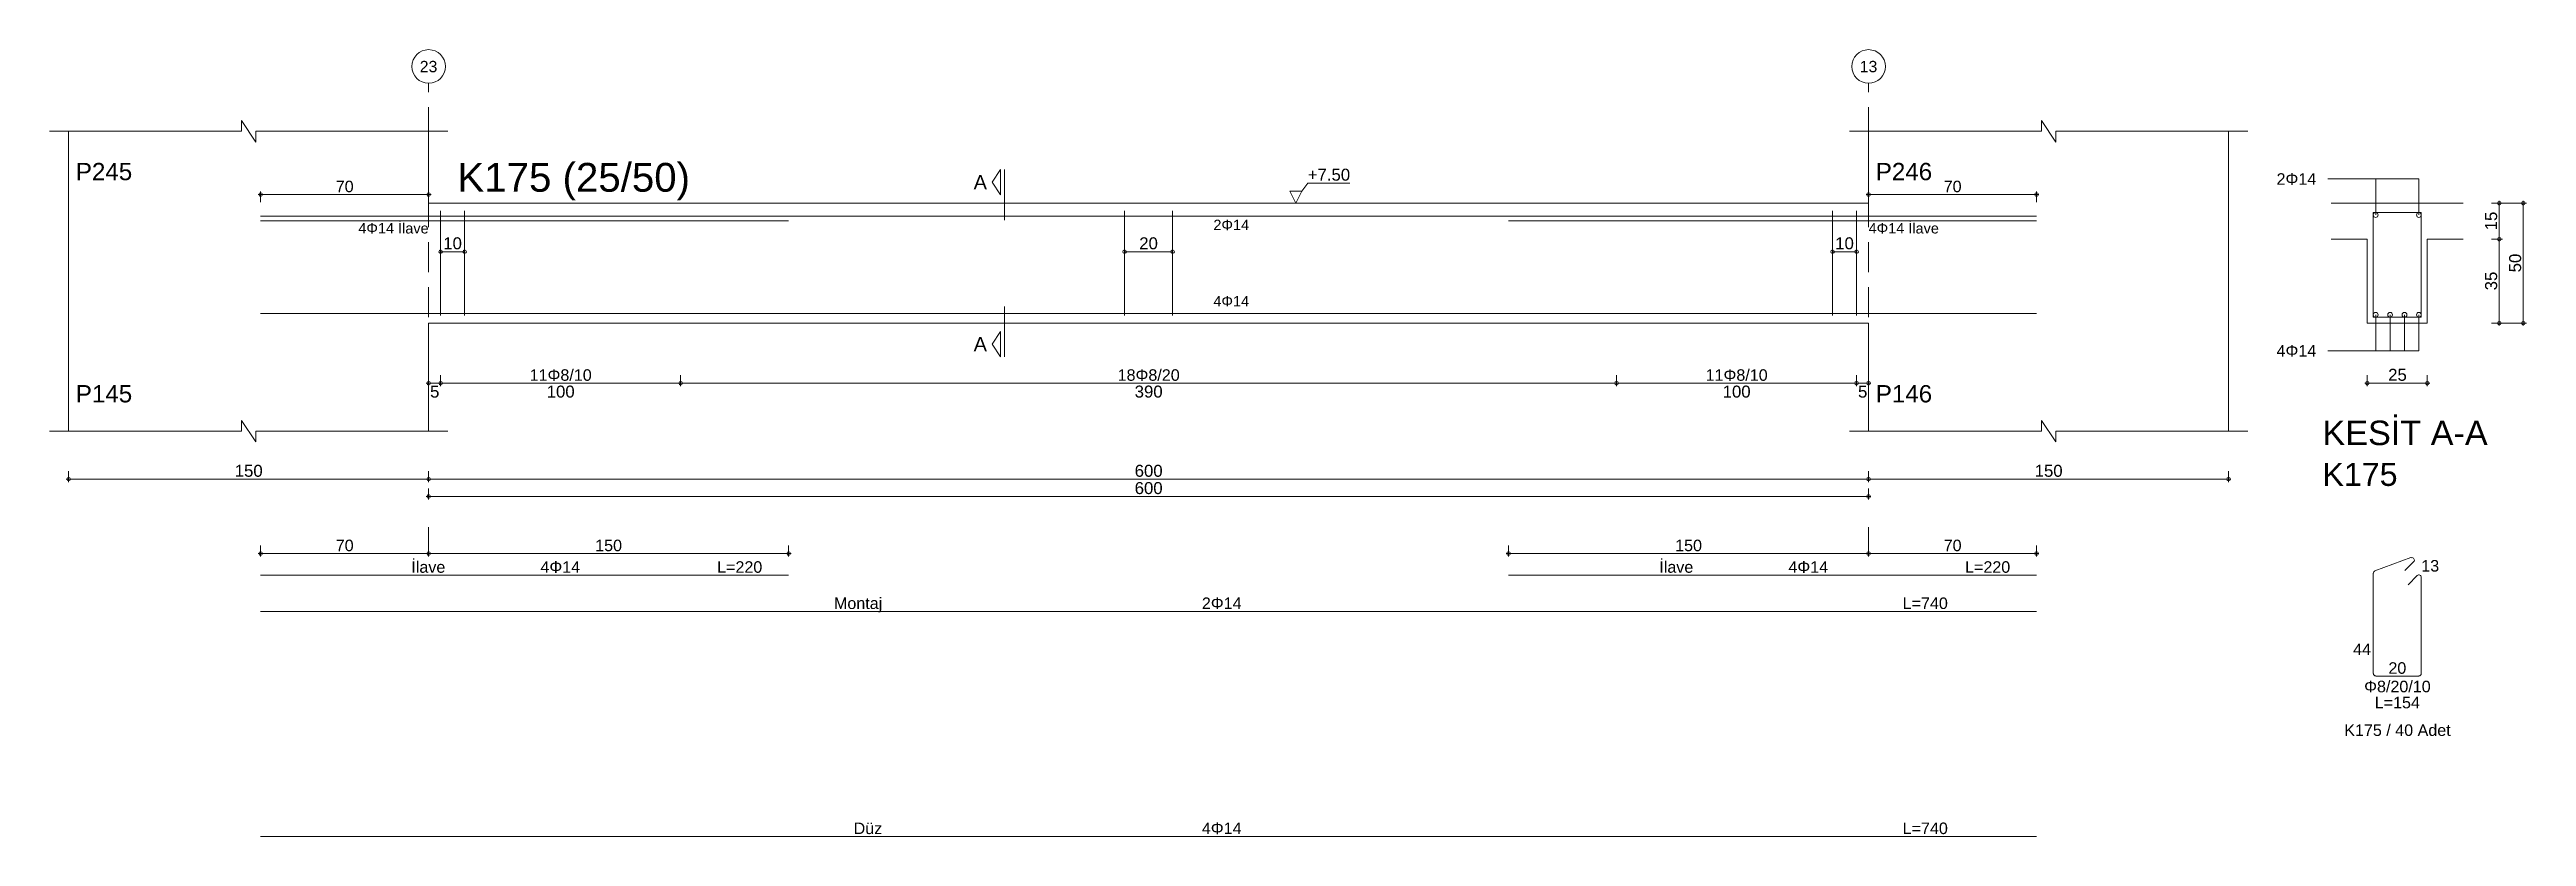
# Model space of a CAD drawing. Header units: millimetres. Extents: x 23801 to 80069, y 9628 to 14137.
# Drawn here: x 44473 to 46021, y 10797 to 11289 of the extents above; entities that cross this region are included whole.
import ezdxf

# ---------------------------------------------------------------- set-up
doc = ezdxf.new("R2010")
doc.units = ezdxf.units.MM
doc.linetypes.add('DASHDOT2', pattern=[12.7, 6.35, -3.175, 0, -3.175])
doc.linetypes.add('DASHED4', pattern=[18.75, 12.5, -6.25])
doc.layers.add('aks', color=251, linetype='DASHDOT2', lineweight=35)
for name, color, linetype in [('Donatı Topl. Uzun. Yazısı', 7, 'Continuous'), ('Donatı Uz. Yazısı', 7, 'Continuous'), ('Donatı Yazısı', 7, 'Continuous'), ('Donatı Çizgisi', 7, 'Continuous'), ('Kiriş', 7, 'Continuous'), ('Standart', 7, 'Continuous'), ('Ölçülendirme', 7, 'Continuous')]:
    doc.layers.add(name, color=color, linetype=linetype)
doc.styles.add('arial_1_18', font='arial.ttf', dxfattribs={"height": 0.2})

# ---------------------------------------------------------------- blocks, each defined once
blk = doc.blocks.new('IDE475Entity7437')
at = {"layer": 'aks', "color": 30, "linetype": 'DASHED4', "lineweight": 5}
for points in [[(17138.2, 1648.6), (17138.2, 1783.6)], [(17738.2, 1648.6), (17738.2, 1783.6)], [(17138.2, 1587.6), (17138.2, 1598.6)], [(17738.2, 1587.6), (17738.2, 1598.6)]]:
    blk.add_lwpolyline(points, dxfattribs=at)
at = {"layer": 'aks', "color": 1, "linetype": 'Continuous', "lineweight": 5}
for centre in [(17138.2, 1790.6), (17738.2, 1790.6)]:
    blk.add_circle(centre, 7, dxfattribs=at)
at = {"layer": 'Donatı Çizgisi', "color": 5, "linetype": 'Continuous', "lineweight": 5}
for points in [[(17068.2, 1728.2), (17808.2, 1728.2)], [(17068.2, 1726.2), (17288.2, 1726.2)], [(17143.2, 1686.8), (17143.2, 1730.4)], [(17153.2, 1686.8), (17153.2, 1730.4)], [(17428.2, 1686.8), (17428.2, 1730.4)], [(17448.2, 1686.8), (17448.2, 1730.4)], [(17588.2, 1726.2), (17808.2, 1726.2)], [(17723.2, 1686.8), (17723.2, 1730.4)], [(17733.2, 1686.8), (17733.2, 1730.4)], [(17948.5, 1686.1), (17948.5, 1729.7)], [(17948.5, 1729.7), (17968.5, 1729.7)], [(17968.5, 1686.1), (17968.5, 1729.7)], [(17068.2, 1687.6), (17808.2, 1687.6)], [(17948.5, 1686.1), (17968.5, 1686.1)], [(17948.5, 1537.6), (17948.5, 1579.4)], [(17949.2, 1580.4), (17964.2, 1585.9)], [(17961.7, 1580.5), (17965.3, 1584.2)], [(17068.2, 1578.6), (17288.2, 1578.6)], [(17588.2, 1578.6), (17808.2, 1578.6)], [(17963, 1574.6), (17966.8, 1578.4)], [(17968.5, 1537.6), (17968.5, 1577.7)], [(17068.2, 1563.5), (17808.2, 1563.5)], [(17949.6, 1536.5), (17967.5, 1536.5)], [(17068.2, 1469.7), (17808.2, 1469.7)]]:
    blk.add_lwpolyline(points, dxfattribs=at)
for centre in [(17949.5, 1728.7), (17967.5, 1728.7), (17949.5, 1687.1), (17955.5, 1687.1), (17961.5, 1687.1), (17967.5, 1687.1)]:
    blk.add_circle(centre, 1, dxfattribs=at)
for centre, start, end in [((17949.6, 1579.4), 110, 180), ((17964.6, 1584.9), 315, 110), ((17967.5, 1577.7), 0, 135), ((17949.6, 1537.6), 180, 270), ((17967.5, 1537.6), 270, 0)]:
    blk.add_arc(centre, 1.02, start, end, dxfattribs=at)
at = {"layer": 'Kiriş', "color": 1, "linetype": 'Continuous', "lineweight": 5}
for points in [[(17060.2, 1763.6), (17060.2, 1768.1)], [(17066.2, 1759.1), (17060.2, 1768.1)], [(17810.2, 1763.6), (17810.2, 1768.1)], [(17816.2, 1759.1), (17810.2, 1768.1)], [(16980.2, 1763.6), (17060.2, 1763.6)], [(16988.2, 1638.6), (16988.2, 1763.6)], [(17066.2, 1759.1), (17066.2, 1763.6)], [(17066.2, 1763.6), (17146.2, 1763.6)], [(17138.2, 1733.6), (17138.2, 1763.6)], [(17730.2, 1763.6), (17810.2, 1763.6)], [(17738.2, 1733.6), (17738.2, 1763.6)], [(17816.2, 1763.6), (17896.2, 1763.6)], [(17816.2, 1759.1), (17816.2, 1763.6)], [(17888.2, 1638.6), (17888.2, 1763.6)], [(17138.2, 1733.6), (17738.2, 1733.6)], [(17931, 1733.6), (17986, 1733.6)], [(17931, 1718.6), (17946, 1718.6)], [(17946, 1683.6), (17946, 1718.6)], [(17971, 1718.6), (17986, 1718.6)], [(17971, 1683.6), (17971, 1718.6)], [(17138.2, 1683.6), (17738.2, 1683.6)], [(17138.2, 1638.6), (17138.2, 1683.6)], [(17738.2, 1638.6), (17738.2, 1683.6)], [(17946, 1683.6), (17971, 1683.6)], [(17066.2, 1634.1), (17060.2, 1643.1)], [(17060.2, 1638.6), (17060.2, 1643.1)], [(17816.2, 1634.1), (17810.2, 1643.1)], [(17810.2, 1638.6), (17810.2, 1643.1)], [(16980.2, 1638.6), (17060.2, 1638.6)], [(17066.2, 1638.6), (17146.2, 1638.6)], [(17066.2, 1634.1), (17066.2, 1638.6)], [(17730.2, 1638.6), (17810.2, 1638.6)], [(17816.2, 1638.6), (17896.2, 1638.6)], [(17816.2, 1634.1), (17816.2, 1638.6)]]:
    blk.add_lwpolyline(points, dxfattribs=at)
at = {"layer": 'Ölçülendirme', "color": 1, "linetype": 'Continuous', "lineweight": 5}
for points in [[(17373, 1742.4), (17376.5, 1747.6)], [(17376.5, 1737.1), (17376.5, 1747.6)], [(17378.2, 1726.6), (17378.2, 1747.6)], [(17067.2, 1737.2), (17139.2, 1737.2)], [(17068.2, 1734), (17068.2, 1738.5)], [(17138.2, 1734), (17138.2, 1738.5)], [(17376.5, 1737.1), (17373, 1742.4)], [(17499.5, 1733.6), (17497, 1738.6)], [(17497, 1738.6), (17502, 1738.6)], [(17502, 1738.6), (17499.5, 1733.6)], [(17502, 1738.6), (17504.5, 1742)], [(17504.5, 1742), (17522.1, 1742)], [(17737.2, 1737.2), (17809.2, 1737.2)], [(17738.2, 1734), (17738.2, 1738.5)], [(17808.2, 1734), (17808.2, 1738.5)], [(17929.5, 1743.7), (17967.5, 1743.7)], [(17949.5, 1728.7), (17949.5, 1743.7)], [(17967.5, 1728.7), (17967.5, 1743.7)], [(18001, 1682.6), (18001, 1734.6)], [(18011, 1682.6), (18011, 1734.6)], [(17499.5, 1733.6), (17499.5, 1733.6)], [(17997.8, 1733.6), (18012.3, 1733.6)], [(17143.2, 1713.4), (17153.2, 1713.4)], [(17428.2, 1713.4), (17448.2, 1713.4)], [(17723.2, 1713.4), (17733.2, 1713.4)], [(17997.8, 1718.6), (18002.3, 1718.6)], [(17378.2, 1669.6), (17378.2, 1690.6)], [(17949.5, 1672.1), (17949.5, 1687.1)], [(17955.5, 1672.1), (17955.5, 1687.1)], [(17961.5, 1672.1), (17961.5, 1687.1)], [(17967.5, 1672.1), (17967.5, 1687.1)], [(17997.8, 1683.6), (18012.3, 1683.6)], [(17373, 1674.9), (17376.5, 1680.1)], [(17376.5, 1669.6), (17373, 1674.9)], [(17376.5, 1669.6), (17376.5, 1680.1)], [(17929.5, 1672.1), (17967.5, 1672.1)], [(17138.2, 1657.4), (17138.2, 1661.9)], [(17143.2, 1657.4), (17143.2, 1661.9)], [(17243.2, 1657.4), (17243.2, 1661.9)], [(17633.2, 1657.4), (17633.2, 1661.9)], [(17733.2, 1657.4), (17733.2, 1661.9)], [(17738.2, 1657.4), (17738.2, 1661.9)], [(17946, 1657.4), (17946, 1661.9)], [(17971, 1657.4), (17971, 1661.9)], [(17137.2, 1658.6), (17739.2, 1658.6)], [(17945, 1658.6), (17972, 1658.6)], [(16988.2, 1617.4), (16988.2, 1621.9)], [(17138.2, 1617.4), (17138.2, 1621.9)], [(17738.2, 1617.4), (17738.2, 1621.9)], [(17888.2, 1617.4), (17888.2, 1621.9)], [(16987.2, 1618.6), (17889.2, 1618.6)], [(17137.2, 1611.4), (17739.2, 1611.4)], [(17138.2, 1610.2), (17138.2, 1614.7)], [(17738.2, 1610.2), (17738.2, 1614.7)], [(17068.2, 1586.4), (17068.2, 1590.9)], [(17138.2, 1586.4), (17138.2, 1590.9)], [(17138.2, 1586.4), (17138.2, 1590.9)], [(17288.2, 1586.4), (17288.2, 1590.9)], [(17588.2, 1586.4), (17588.2, 1590.9)], [(17738.2, 1586.4), (17738.2, 1590.9)], [(17738.2, 1586.4), (17738.2, 1590.9)], [(17808.2, 1586.4), (17808.2, 1590.9)], [(17067.2, 1587.6), (17139.2, 1587.6)], [(17137.2, 1587.6), (17289.2, 1587.6)], [(17587.2, 1587.6), (17739.2, 1587.6)], [(17737.2, 1587.6), (17809.2, 1587.6)]]:
    blk.add_lwpolyline(points, dxfattribs=at)
for centre in [(17068.2, 1737.2), (17138.2, 1737.2), (17738.2, 1737.2), (17808.2, 1737.2), (18001, 1733.6), (18011, 1733.6), (17143.2, 1713.4), (17153.2, 1713.4), (17428.2, 1713.4), (17448.2, 1713.4), (17723.2, 1713.4), (17733.2, 1713.4), (18001, 1718.6), (18001, 1683.6), (18011, 1683.6), (17138.2, 1658.6), (17143.2, 1658.6), (17143.2, 1658.6), (17243.2, 1658.6), (17243.2, 1658.6), (17633.2, 1658.6), (17633.2, 1658.6), (17733.2, 1658.6), (17733.2, 1658.6), (17738.2, 1658.6), (17946, 1658.6), (17971, 1658.6), (16988.2, 1618.6), (17138.2, 1618.6), (17138.2, 1618.6), (17138.2, 1611.4), (17738.2, 1618.6), (17738.2, 1618.6), (17738.2, 1611.4), (17888.2, 1618.6), (17068.2, 1587.6), (17138.2, 1587.6), (17138.2, 1587.6), (17288.2, 1587.6), (17588.2, 1587.6), (17738.2, 1587.6), (17738.2, 1587.6), (17808.2, 1587.6)]:
    blk.add_circle(centre, 0.75, dxfattribs=at)
at = {"layer": 'aks', "color": 1, "linetype": 'Continuous', "lineweight": 5, "style": 'arial_1_18'}
for s, p in [('23', (17134.5, 1788.2)), ('13', (17734.5, 1788.2))]:
    blk.add_text(s, height=4.73, dxfattribs=at).set_placement(p)
at = {"layer": 'Donatı Topl. Uzun. Yazısı', "color": 1, "linetype": 'Continuous', "lineweight": 5, "style": 'arial_1_18'}
for s, p in [('L=220', (17258.4, 1579.6)), ('L=220', (17778.4, 1579.6)), ('L=740', (17752.4, 1564.5)), ('L=154', (17949.1, 1523.1)), ('L=740', (17752.4, 1470.7))]:
    blk.add_text(s, height=4.8, dxfattribs=at).set_placement(p)
at = {"layer": 'Donatı Uz. Yazısı', "color": 1, "linetype": 'Continuous', "lineweight": 5, "style": 'arial_1_18'}
for s, p in [('13', (17968.5, 1580.1)), ('44', (17940.1, 1545.3)), ('20', (17954.8, 1537.5))]:
    blk.add_text(s, height=4.8, dxfattribs=at).set_placement(p)
at = {"layer": 'Donatı Yazısı', "color": 5, "linetype": 'Continuous', "lineweight": 5, "style": 'arial_1_18'}
for s, height, p in [('2Φ14', 4.8, (17908.2, 1741.3)), ('4Φ14 İlave', 4.32, (17108.9, 1721)), ('4Φ14 İlave', 4.32, (17738.2, 1721)), ('4Φ14', 4.8, (17908.2, 1669.7)), ('4Φ14', 4.8, (17184.8, 1579.6)), ('4Φ14', 4.8, (17704.8, 1579.6)), ('2Φ14', 4.8, (17460.4, 1564.5)), ('Φ8/20/10', 4.8, (17944.7, 1529.8)), ('K175 / 40 Adet', 4.8, (17936.4, 1511.6)), ('4Φ14', 4.8, (17460.4, 1470.7))]:
    blk.add_text(s, height=height, dxfattribs=at).set_placement(p)
for s, p in [('2Φ14', (17465.2, 1722.4)), ('4Φ14', (17465.2, 1690.6))]:
    blk.add_text(s, height=4.32, rotation=360, dxfattribs=at).set_placement(p)
at = {"layer": 'Donatı Yazısı', "color": 1, "linetype": 'Continuous', "lineweight": 5, "style": 'arial_1_18'}
for s, p in [('İlave', (17131, 1579.6)), ('İlave', (17651, 1579.6)), ('Montaj', (17307.1, 1564.5)), ('Düz', (17315.3, 1470.7))]:
    blk.add_text(s, height=4.8, dxfattribs=at).set_placement(p)
at = {"layer": 'Kiriş', "color": 1, "linetype": 'Continuous', "lineweight": 5, "style": 'arial_1_18'}
for s, height, p in [('P245', 7.2, (16991.2, 1743.2)), ('K175 (25/50)', 12, (17150.2, 1738.4)), ('P246', 7.2, (17741.2, 1743.2)), ('P145', 7.2, (16991.2, 1650.6)), ('P146', 7.2, (17741.2, 1650.6)), ('KESİT A-A', 10.2, (17927.3, 1632.8)), ('K175', 9.6, (17927.3, 1615.8))]:
    blk.add_text(s, height=height, dxfattribs=at).set_placement(p)
at = {"layer": 'Ölçülendirme', "color": 1, "linetype": 'Continuous', "lineweight": 5, "style": 'arial_1_18'}
for s, height, p in [('A', 5.95, (17365.3, 1739.4)), ('+7.50', 5, (17504.5, 1743)), ('70', 4.8, (17099.5, 1738.2)), ('70', 4.8, (17769.5, 1738.2)), ('A', 5.95, (17365.3, 1671.9)), ('25', 5, (17954.7, 1659.6)), ('5', 5, (17138.8, 1652.6)), ('100', 5, (17187.4, 1652.6)), ('390', 5, (17432.4, 1652.6)), ('100', 5, (17677.4, 1652.6)), ('5', 5, (17733.8, 1652.6)), ('150', 5, (17057.4, 1619.6)), ('600', 5, (17432.4, 1619.6)), ('150', 5, (17807.4, 1619.6)), ('600', 5, (17432.4, 1612.4))]:
    blk.add_text(s, height=height, dxfattribs=at).set_placement(p)
for s, rotation, p in [('15', 90, (18000.1, 1722.3)), ('10', 360, (17144.3, 1714.4)), ('20', 360, (17434.3, 1714.4)), ('10', 360, (17724.3, 1714.4)), ('35', 90, (18000.1, 1697.3)), ('50', 90, (18010.1, 1704.8))]:
    blk.add_text(s, height=5, rotation=rotation, dxfattribs=at).set_placement(p)
at = {"layer": 'Ölçülendirme', "color": 5, "linetype": 'Continuous', "lineweight": 5, "style": 'arial_1_18'}
for s, p in [('11Φ8/10', (17180.3, 1659.6)), ('18Φ8/20', (17425.3, 1659.6)), ('11Φ8/10', (17670.3, 1659.6)), ('70', (17099.5, 1588.6)), ('150', (17207.6, 1588.6)), ('150', (17657.6, 1588.6)), ('70', (17769.5, 1588.6))]:
    blk.add_text(s, height=4.8, dxfattribs=at).set_placement(p)

msp = doc.modelspace()

# ---------------------------------------------------------------- block references
at = {"layer": 'Standart', "xscale": 1.5, "yscale": 1.5, "zscale": 1.5}
msp.add_blockref('IDE475Entity7437', (19002.9, 8592.3), dxfattribs=at)

doc.saveas('drawing.dxf')
